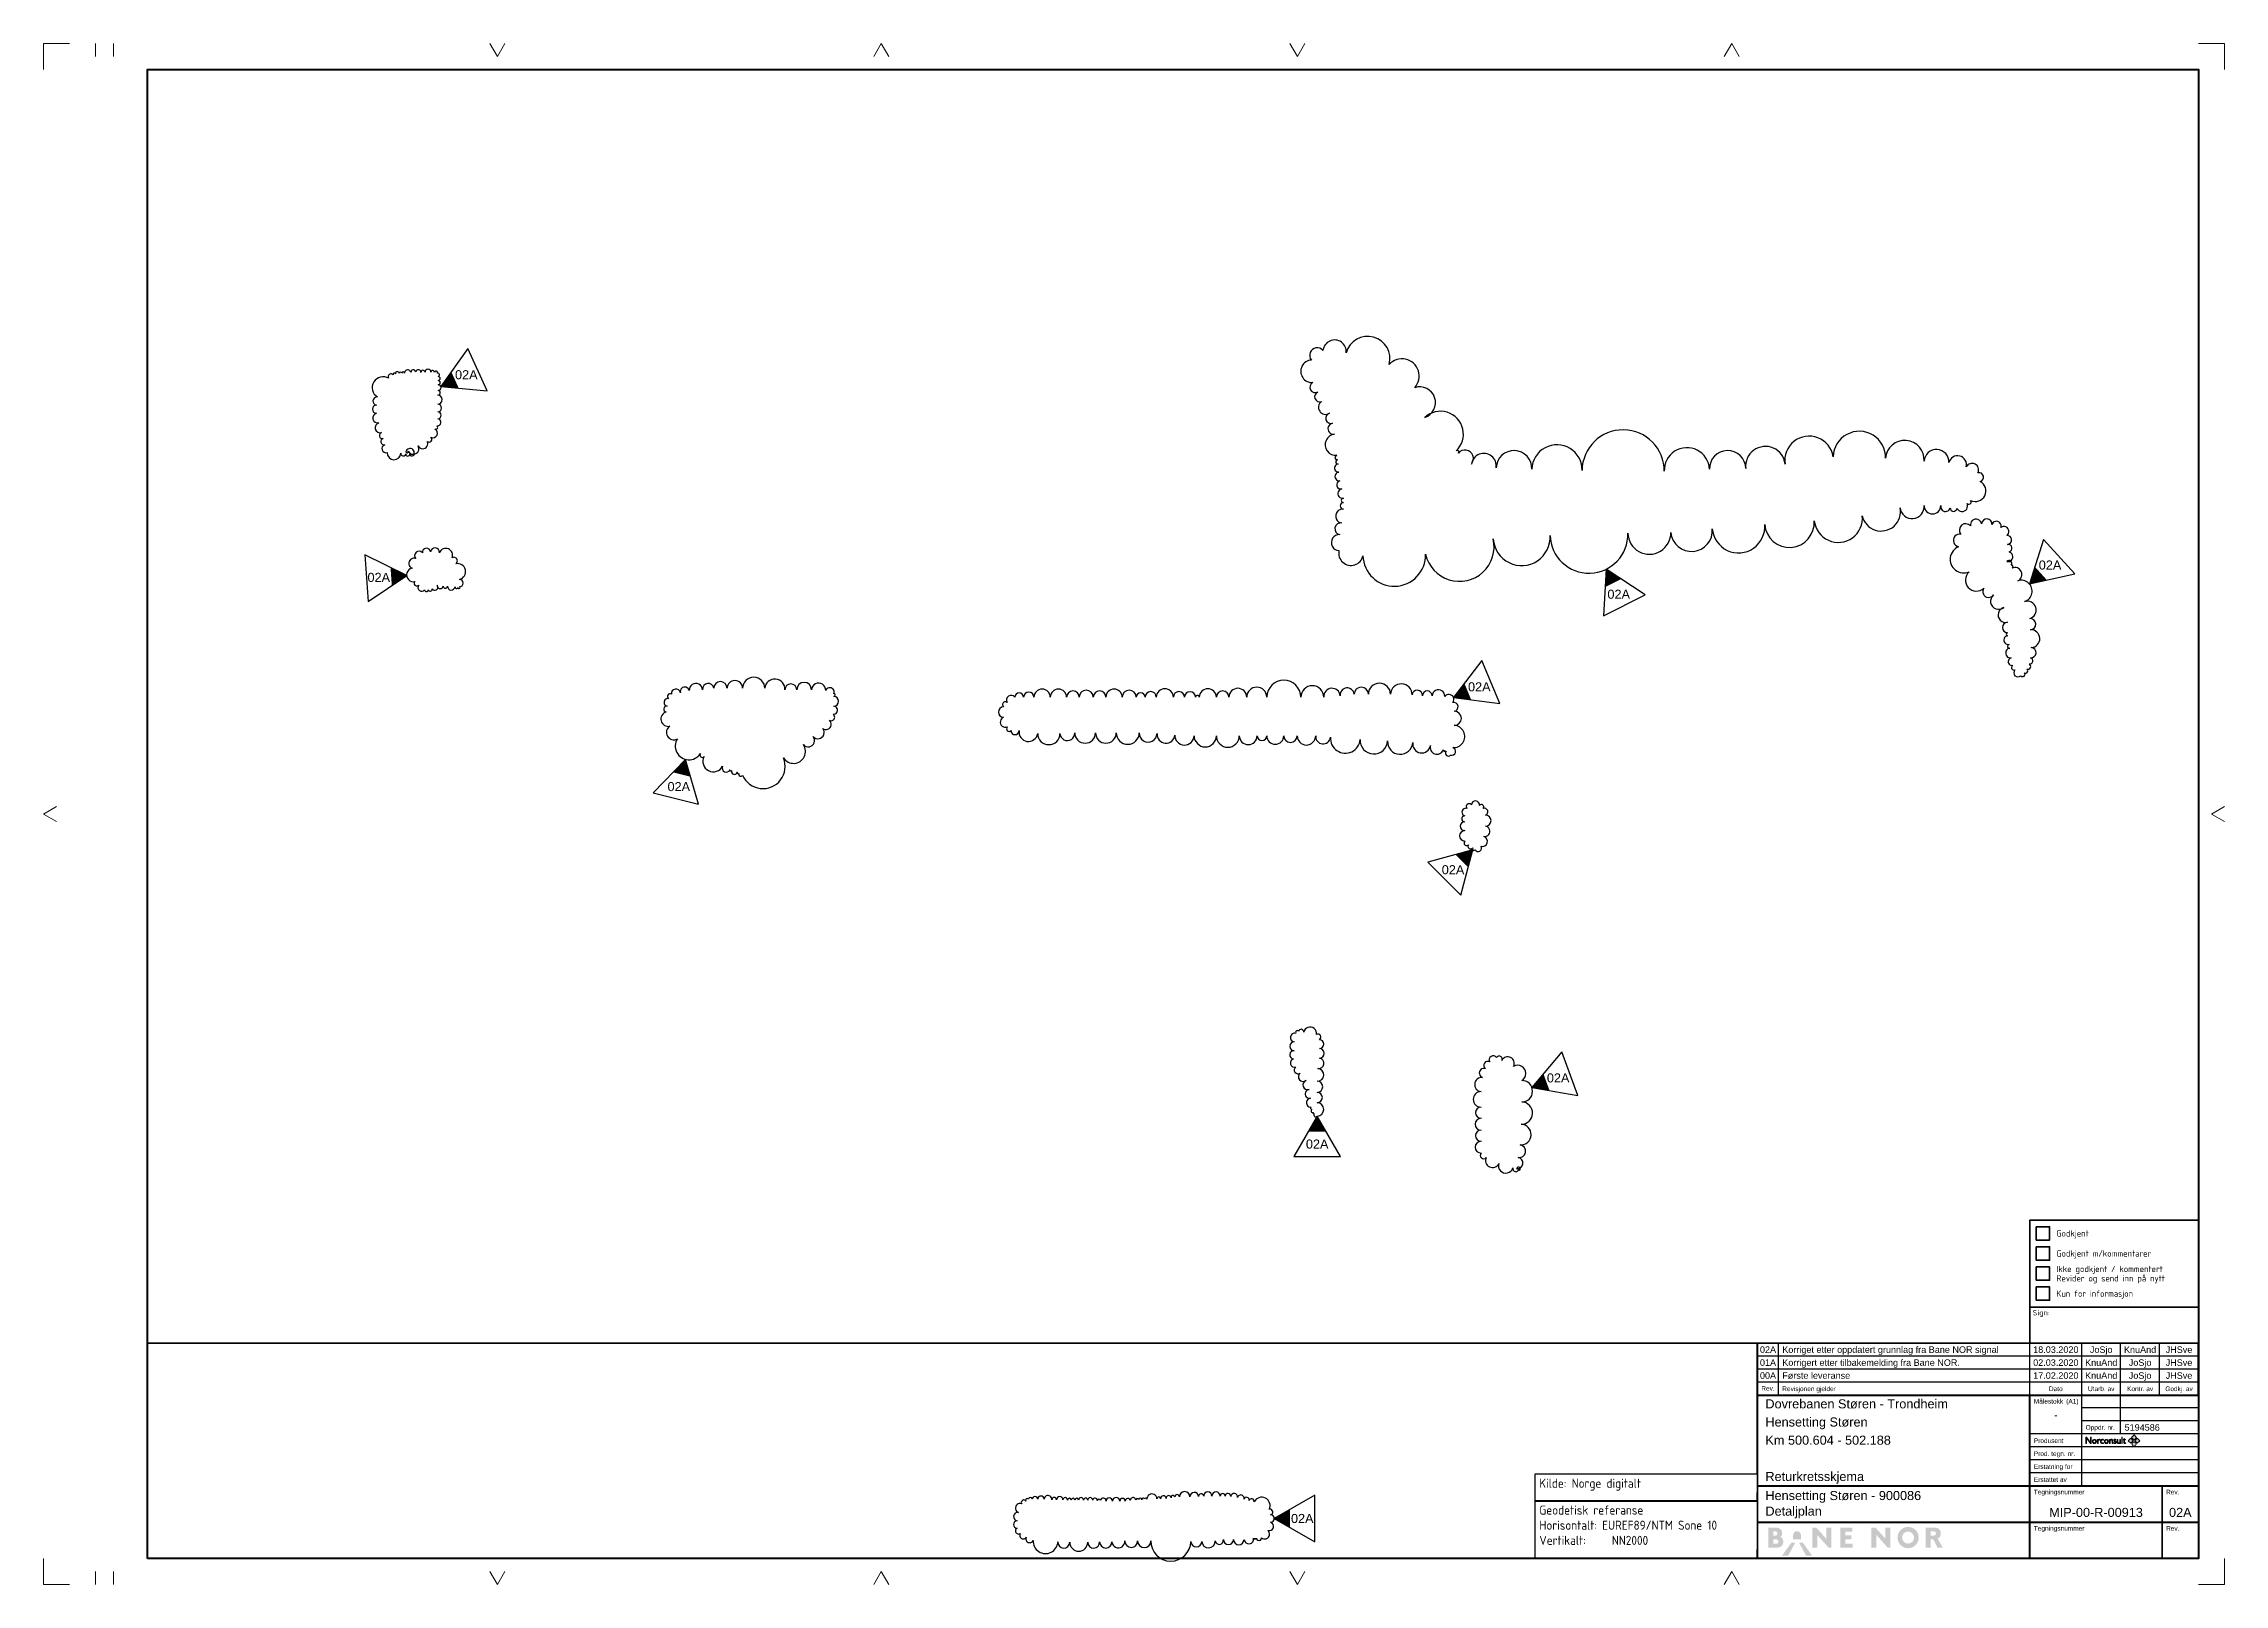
# Paper-space layout 'Layout1 (2)' of a CAD drawing. Header units: metres, sheet in millimetres. Extents: x 0 to 841, y 0 to 594.
import ezdxf
from ezdxf.enums import TextEntityAlignment as Align

# ---------------------------------------------------------------- set-up
doc = ezdxf.new("R2010")
doc.units = ezdxf.units.M
doc.set_wipeout_variables(frame=1)
doc.layers.get('0').update_dxf_attribs({"color": 211})
for name, color, linetype in [('8180', 7, 'Continuous'), ('8180-L_BaneNOR1', 7, 'Continuous'), ('8181', 7, 'Continuous'), ('kartreferanse_utm32_nn54', 7, 'Continuous'), ('NO_Ramme', 6, 'Continuous')]:
    doc.layers.add(name, color=color, linetype=linetype)
for name, color, linetype, lineweight in [('8180-1', 7, 'Continuous', 18), ('8180-2', 7, 'Continuous', 70), ('8180-3', 7, 'Continuous', 25), ('8180-L', 7, 'Continuous', 18), ('8180-L_NO1', 7, 'Continuous', 18), ('8181-018', 7, 'Continuous', 18), ('8181-025', 7, 'Continuous', 25), ('8181-035', 7, 'Continuous', 35), ('8181-050', 7, 'Continuous', 50), ('8183', 7, 'Continuous', 35), ('8183-018', 7, 'Continuous', 18), ('8183-025', 7, 'Continuous', 25), ('8183-050', 7, 'Continuous', 50), ('880', 7, 'Continuous', 25), ('880--T', 2, 'Continuous', 25), ('JBT_LAY_GODKJENNINGSRUBRIKK', 7, 'Continuous', 35)]:
    doc.layers.add(name, color=color, linetype=linetype, lineweight=lineweight)
doc.layers.add('NO_P-MV', color=6, linetype='Continuous', plot=False)
doc.styles.add('ARIAL', font='iso.shx')
doc.styles.add('ISOCP2', font='isocp2.shx')
doc.styles.add('NO_Normal', font='arial.ttf')

# ---------------------------------------------------------------- blocks, each defined once
blk = doc.blocks.new('Sheet A1 (841x594)')
at = {"layer": '8180-1'}
for p, q in [((20, 589), (20, 594)), ((27, 589), (27, 594)), ((20, 0), (20, 5)), ((27, 0), (27, 5))]:
    blk.add_line(p, q, dxfattribs=at)
at = {"layer": '8180-1', "flags": 128}
for points in [[(0, 584), (0, 594), (10, 594)], [(172.11, 594), (175, 589), (177.89, 594)], [(320.11, 589), (323, 594), (325.89, 589)], [(480.61, 594), (483.5, 589), (486.39, 594)], [(648.11, 589), (651, 594), (653.89, 589)], [(841, 584), (841, 594), (831, 594)], [(5, 294.11), (0, 297), (5, 299.89)], [(841, 294.11), (836, 297), (841, 299.89)], [(0, 10), (0, 0), (10, 0)], [(841, 10), (841, 0), (831, 0)], [(172.11, 5), (175, 0), (177.89, 5)], [(320.11, 0), (323, 5), (325.89, 0)], [(480.61, 5), (483.5, 0), (486.39, 5)], [(648.11, 0), (651, 5), (653.89, 0)]]:
    blk.add_lwpolyline(points, dxfattribs=at)
at = {"layer": '8180-2', "flags": 128}
blk.add_lwpolyline([(40, 10), (40, 584), (831, 584), (831, 10)], close=True, dxfattribs=at)
at = {"layer": '8180-3', "lineweight": 30, "flags": 63}
blk.add_attdef('PLOTINFO', text='', height=2.5, rotation=90, dxfattribs=at).set_placement((38.5, 10), align=Align.BOTTOM_LEFT)
blk = doc.blocks.new('Godkjenningsrubrikk')
at = {"layer": 'JBT_LAY_GODKJENNINGSRUBRIKK'}
blk.add_line((0, 13.5), (-63, 13.5), dxfattribs=at)
for points in [[(0, 0), (-63, 0), (-63, 46), (0, 46)], [(-60.63, 43.5), (-55.63, 43.5), (-55.63, 38.5), (-60.63, 38.5)], [(-60.63, 36), (-55.63, 36), (-55.63, 31), (-60.63, 31)], [(-60.63, 28.5), (-55.63, 28.5), (-55.63, 23.5), (-60.63, 23.5)], [(-60.63, 21), (-55.63, 21), (-55.63, 16), (-60.63, 16)]]:
    blk.add_lwpolyline(points, close=True, dxfattribs=at)
at = {"layer": 'JBT_LAY_GODKJENNINGSRUBRIKK', "style": 'ARIAL'}
for s, height, p in [('Godkjent', 2.35, (-53.12, 41)), ('Godkjent m/kommentarer', 2.35, (-53.12, 33.5)), ('Ikke godkjent / kommentert', 2.35, (-53.12, 27.72)), ('Revider og send inn på nytt', 2.35, (-53.12, 24.22)), ('Kun for informasjon', 2.34, (-53.12, 18.5)), ('Sign:', 2, (-61.99, 11.37))]:
    blk.add_text(s, height=height, dxfattribs=at).set_placement(p, align=Align.MIDDLE_LEFT)
blk = doc.blocks.new('Norconsult_Logo')
at = {"layer": '8180-L_NO1'}
h = blk.add_hatch(color=0, dxfattribs=at)
edge = h.paths.add_edge_path()
edge.add_arc((56.3, -4.4), 2.33, 0, 360)
edge = h.paths.add_edge_path()
edge.add_line((45, 2), (45, 1.1))
edge.add_line((45, 1.1), (46.4, 1.1))
edge.add_line((46.4, 1.1), (46.4, 0.4))
edge.add_line((46.4, 0.4), (45, 0.4))
edge.add_line((45, 0.4), (45, -2.1))
edge.add_arc((46.7, -2.1), 1.68, 180, 197.1319)
edge.add_arc((45.7, -2.4), 0.632, 197.1319, 235.8507)
edge.add_arc((45.7, -2.4), 0.688, 235.8507, 271.9224)
edge.add_arc((45.6, -0.6), 2.43, 271.9224, 282.127)
edge.add_arc((45.8, -1.3), 1.77, 282.127, 300.8315)
edge.add_line((46.7, -2.8), (46.7, -3.5))
edge.add_line((46.7, -3.5), (46.5, -3.5))
edge.add_arc((45.5, -1.4), 2.33, 280.7893, 295.7449, ccw=False)
edge.add_arc((45.7, -2.1), 1.7, 255.2706, 280.7893, ccw=False)
edge.add_arc((45.6, -2.5), 1.3, 226.4333, 255.2706, ccw=False)
edge.add_arc((45.4, -2.6), 1.11, 190.4307, 226.4333, ccw=False)
edge.add_arc((48.1, -2.1), 3.86, 177.1126, 190.4307, ccw=False)
edge.add_line((44.3, -1.9), (44.3, 0.4))
edge.add_line((44.3, 0.4), (43.6, 0.4))
edge.add_line((43.6, 0.4), (45, 2))
h.paths.add_polyline_path([(41.9, -3.7), (42.6, -3.7), (42.6, 3.7), (41.9, 3.7)])
edge = h.paths.add_edge_path()
edge.add_line((36.7, 1.1), (36.7, -1.6))
edge.add_arc((42.5, -1.6), 5.77, 180, 189.6956)
edge.add_arc((38.1, -2.4), 1.31, 189.6956, 222.2987)
edge.add_arc((38.5, -2.1), 1.82, 222.2987, 235.3294)
edge.add_arc((38.1, -2.5), 1.24, 235.3294, 271.6808)
edge.add_arc((38.1, -2.1), 1.69, 271.6808, 295.0471)
edge.add_arc((38.1, -2.1), 1.69, 295.0471, 335.5791)
edge.add_line((39.7, -2.8), (39.7, -3.7))
edge.add_line((39.7, -3.7), (40.4, -3.7))
edge.add_line((40.4, -3.7), (40.4, 1.1))
edge.add_line((40.4, 1.1), (39.7, 1.1))
edge.add_line((39.7, 1.1), (39.7, -2.4))
edge.add_arc((38.6, -1.9), 1.11, 302.8849, 336.5661, ccw=False)
edge.add_arc((38.2, -1.3), 1.86, 277.4509, 302.8849, ccw=False)
edge.add_arc((38.4, -2.3), 0.852, 201.4472, 277.4509, ccw=False)
edge.add_arc((39.2, -2), 1.8, 187.4093, 201.4472, ccw=False)
edge.add_arc((41.7, -1.6), 4.3, 180, 187.4093, ccw=False)
edge.add_line((37.4, -1.6), (37.4, 1.1))
edge.add_line((37.4, 1.1), (36.7, 1.1))
edge = h.paths.add_edge_path()
edge.add_line((32.5, -2.6), (32.5, -3.4))
edge.add_line((32.5, -3.4), (32.9, -3.5))
edge.add_arc((33.8, -1.7), 2.08, 244.4313, 262.1702)
edge.add_arc((33.9, -0.9), 2.9, 262.1702, 278.6111)
edge.add_arc((34.2, -2.4), 1.3, 278.6111, 312.4223)
edge.add_arc((34.2, -2.4), 1.3, 312.4223, 340.5631)
edge.add_arc((34.3, -2.5), 1.16, 340.5631, 373.0773)
edge.add_arc((34.1, -2.5), 1.4, 13.0773, 42.6716)
edge.add_arc((32.7, -3.8), 3.25, 42.6716, 59.6559)
edge.add_arc((38.2, 5.6), 7.66, 231.8767, 239.6559, ccw=False)
edge.add_arc((33.8, 0), 0.478, 175.4176, 231.8767, ccw=False)
edge.add_arc((33.9, 0), 0.558, 126.4732, 175.4176, ccw=False)
edge.add_arc((34, -0.2), 0.726, 75.6584, 126.4732, ccw=False)
edge.add_arc((33.1, -3.6), 4.27, 59.8873, 75.6584, ccw=False)
edge.add_line((35.2, 0.1), (35.2, 0.8))
edge.add_line((35.2, 0.8), (35.1, 0.9))
edge.add_arc((33.9, -1.3), 2.48, 61.4769, 80.6668)
edge.add_arc((33.9, -1.1), 2.33, 80.6668, 97.7889)
edge.add_arc((33.8, -0.1), 1.3, 97.7889, 131.3956)
edge.add_arc((33.7, 0), 1.13, 131.3956, 180.4577)
edge.add_arc((33.8, 0), 1.27, 180.4577, 217.0689)
edge.add_arc((34.3, 0.3), 1.83, 217.0689, 230.8851)
edge.add_arc((37.2, 3.9), 6.39, 230.8851, 239.8364)
edge.add_arc((31.9, -5.2), 4.15, 54.9252, 59.8364, ccw=False)
edge.add_arc((32.1, -4.8), 3.66, 49.1078, 54.9252, ccw=False)
edge.add_arc((34.2, -2.4), 0.492, -9.4883, 49.1078, ccw=False)
edge.add_arc((34, -2.4), 0.697, 309.8652, 350.5117, ccw=False)
edge.add_arc((34, -2.3), 0.765, 264.5319, 309.8652, ccw=False)
edge.add_arc((34.1, -0.5), 2.63, 232.2278, 264.5319, ccw=False)
edge = h.paths.add_edge_path()
edge.add_line((31.3, -3.7), (31.3, -0.9))
edge.add_arc((25.5, -0.9), 5.77, 360, 369.6956)
edge.add_arc((29.9, -0.2), 1.31, 9.6956, 42.2987)
edge.add_arc((29.5, -0.5), 1.82, 42.2987, 55.3294)
edge.add_arc((29.9, 0), 1.24, 55.3294, 91.6808)
edge.add_arc((29.9, -0.5), 1.69, 91.6808, 115.0471)
edge.add_arc((29.9, -0.5), 1.69, 115.0471, 155.5791)
edge.add_line((28.3, 0.2), (28.3, 1.1))
edge.add_line((28.3, 1.1), (27.6, 1.1))
edge.add_line((27.6, 1.1), (27.6, -3.7))
edge.add_line((27.6, -3.7), (28.3, -3.7))
edge.add_line((28.3, -3.7), (28.3, -0.2))
edge.add_arc((29.4, -0.6), 1.11, 122.8849, 156.5661, ccw=False)
edge.add_arc((29.8, -1.3), 1.86, 97.4509, 122.8849, ccw=False)
edge.add_arc((29.6, -0.3), 0.852, 21.4472, 97.4509, ccw=False)
edge.add_arc((28.8, -0.6), 1.8, 7.4093, 21.4472, ccw=False)
edge.add_arc((26.3, -0.9), 4.3, 0, 7.4093, ccw=False)
edge.add_line((30.6, -0.9), (30.6, -3.7))
edge.add_line((30.6, -3.7), (31.3, -3.7))
edge = h.paths.add_edge_path(flags=16)
edge.add_spline(control_points=[(24.1, -3.1), (24.2, -3.1), (24.4, -3), (24.9, -2.8), (25.2, -2.6), (25.5, -2.1), (25.7, -1.8), (25.7, -1.1), (25.6, -0.8), (25.3, -0.2), (25.1, 0.1), (24.5, 0.4), (24.2, 0.4), (23.6, 0.4), (23.2, 0.2), (22.8, -0.2), (22.6, -0.5), (22.4, -1.1), (22.4, -1.5), (22.6, -2.1), (22.7, -2.4), (23.2, -2.8), (23.5, -3), (23.9, -3), (24, -3.1), (24.1, -3.1)], knot_values=[0, 0, 0, 0, 0.343776, 0.343776, 0.92337, 0.92337, 1.502964, 1.502964, 2.082558, 2.082558, 2.662152, 2.662152, 3.241746, 3.241746, 3.82134, 3.82134, 4.400934, 4.400934, 4.980528, 4.980528, 5.560122, 5.560122, 6.139716, 6.139716, 6.283185, 6.283185, 6.283185, 6.283185], degree=3, periodic=0)
edge = h.paths.add_edge_path()
edge.add_spline(control_points=[(24.1, -3.7), (24.3, -3.7), (24.6, -3.7), (25.2, -3.5), (25.6, -3.2), (26.1, -2.6), (26.3, -2.2), (26.4, -1.3), (26.4, -0.9), (26.1, -0.1), (25.9, 0.3), (25.2, 0.8), (24.8, 1), (24, 1.1), (23.6, 1.1), (22.8, 0.8), (22.5, 0.5), (21.9, -0.1), (21.8, -0.5), (21.6, -1.4), (21.7, -1.8), (22, -2.6), (22.3, -3), (22.9, -3.5), (23.3, -3.7), (23.9, -3.7), (24, -3.7), (24.1, -3.7)], knot_values=[0, 0, 0, 0, 0.316419, 0.316419, 0.847007, 0.847007, 1.377595, 1.377595, 1.908183, 1.908183, 2.438771, 2.438771, 2.969359, 2.969359, 3.499947, 3.499947, 4.030535, 4.030535, 4.561123, 4.561123, 5.091711, 5.091711, 5.622299, 5.622299, 6.152887, 6.152887, 6.283185, 6.283185, 6.283185, 6.283185], degree=3, periodic=0)
edge = h.paths.add_edge_path()
edge.add_line((20.6, 0.9), (20.4, 1))
edge.add_arc((19.4, -1.1), 2.28, 66.069, 95.5828)
edge.add_arc((19.4, -1), 2.24, 95.5828, 136.3217)
edge.add_arc((19.2, -0.8), 1.9, 136.3217, 167.582)
edge.add_arc((22, -1.4), 4.76, 167.582, 181.8617)
edge.add_arc((19.7, -1.5), 2.43, 181.8617, 212.0569)
edge.add_arc((19.3, -1.7), 2.04, 212.0569, 250.8691)
edge.add_arc((19.5, -1.2), 2.52, 250.8691, 281.3409)
edge.add_arc((18.8, 2), 5.83, 281.3409, 289.1)
edge.add_line((20.7, -3.5), (20.7, -2.8))
edge.add_line((20.7, -2.8), (20.4, -2.9))
edge.add_arc((19.7, -1), 2.01, 268.5972, 292.8806, ccw=False)
edge.add_arc((19.7, -0.9), 2.12, 244.2182, 268.5972, ccw=False)
edge.add_arc((19.3, -1.7), 1.25, 203.6051, 244.2182, ccw=False)
edge.add_arc((20.4, -1.2), 2.44, 181.3452, 203.6051, ccw=False)
edge.add_arc((20, -1.2), 2.03, 155.7789, 181.3452, ccw=False)
edge.add_arc((19.6, -1.1), 1.58, 127.2362, 155.7789, ccw=False)
edge.add_arc((19.4, -0.9), 1.33, 88.0054, 127.2362, ccw=False)
edge.add_arc((19.4, -1.7), 2.14, 62.596, 88.0054, ccw=False)
edge.add_arc((18.4, -3.5), 4.17, 58.3, 62.596, ccw=False)
edge.add_line((20.6, 0.1), (20.6, 0.9))
edge = h.paths.add_edge_path()
edge.add_line((13.7, -3.7), (13.7, 1.1))
edge.add_line((13.7, 1.1), (14.4, 1.1))
edge.add_line((14.4, 1.1), (14.4, -0.3))
edge.add_line((14.4, -0.3), (14.9, 0.6))
edge.add_arc((16.2, -0.3), 1.56, 116.3056, 147.4772, ccw=False)
edge.add_arc((15.9, 0.5), 0.716, 75.6125, 116.3056, ccw=False)
edge.add_arc((15.6, -0.4), 1.64, 43.7093, 75.6125, ccw=False)
edge.add_line((16.8, 0.7), (16.4, 0))
edge.add_line((16.4, 0), (16.2, 0.2))
edge.add_arc((14.9, -1.5), 2.14, 51.2784, 59.586)
edge.add_arc((15.6, -0.3), 0.775, 59.586, 114.596)
edge.add_arc((15.9, -1), 1.49, 114.596, 180)
edge.add_line((14.4, -1), (14.4, -3.7))
edge.add_line((14.4, -3.7), (13.7, -3.7))
edge = h.paths.add_edge_path(flags=16)
edge.add_spline(control_points=[(10, -3.1), (10.2, -3.1), (10.4, -3), (10.9, -2.8), (11.2, -2.6), (11.5, -2.1), (11.7, -1.8), (11.7, -1.1), (11.6, -0.8), (11.3, -0.2), (11.1, 0.1), (10.5, 0.4), (10.2, 0.4), (9.5, 0.4), (9.2, 0.2), (8.8, -0.2), (8.6, -0.5), (8.4, -1.1), (8.4, -1.5), (8.5, -2.1), (8.7, -2.4), (9.2, -2.8), (9.5, -3), (9.9, -3), (10, -3.1), (10, -3.1)], knot_values=[0, 0, 0, 0, 0.343776, 0.343776, 0.92337, 0.92337, 1.502964, 1.502964, 2.082558, 2.082558, 2.662152, 2.662152, 3.241746, 3.241746, 3.82134, 3.82134, 4.400934, 4.400934, 4.980528, 4.980528, 5.560122, 5.560122, 6.139716, 6.139716, 6.283185, 6.283185, 6.283185, 6.283185], degree=3, periodic=0)
edge = h.paths.add_edge_path()
edge.add_spline(control_points=[(10.1, -3.7), (10.3, -3.7), (10.6, -3.7), (11.2, -3.5), (11.5, -3.2), (12.1, -2.6), (12.3, -2.2), (12.4, -1.3), (12.4, -0.9), (12.1, -0.1), (11.9, 0.3), (11.2, 0.8), (10.8, 1), (10, 1.1), (9.6, 1.1), (8.8, 0.8), (8.4, 0.5), (7.9, -0.1), (7.8, -0.5), (7.6, -1.4), (7.7, -1.8), (8, -2.6), (8.3, -3), (8.9, -3.5), (9.3, -3.7), (9.8, -3.7), (10, -3.7), (10.1, -3.7)], knot_values=[0, 0, 0, 0, 0.316419, 0.316419, 0.847007, 0.847007, 1.377595, 1.377595, 1.908183, 1.908183, 2.438771, 2.438771, 2.969359, 2.969359, 3.499947, 3.499947, 4.030535, 4.030535, 4.561123, 4.561123, 5.091711, 5.091711, 5.622299, 5.622299, 6.152887, 6.152887, 6.283185, 6.283185, 6.283185, 6.283185], degree=3, periodic=0)
h.paths.add_polyline_path([(0, -3.7), (0, 3.7), (0.7, 3.7), (5.5, -2.4), (5.5, 3.7), (6.3, 3.7), (6.3, -3.7), (5.6, -3.7), (0.7, 2.3), (0.7, -3.7)])
h.paths.add_polyline_path([(60.1, 2.4), (57.1, -0.6), (60.1, -3.5), (63.1, -0.6)])
h.paths.add_polyline_path([(56.3, 6.2), (53.3, 3.3), (56.3, 0.3), (59.3, 3.3)])
h.paths.add_polyline_path([(49.5, -0.6), (52.5, -3.5), (55.5, -0.6), (52.5, 2.4)])
at = {"layer": '8180-L_NO1', "color": 0}
for points in [[(0, -3.7), (0, 3.7), (0.7, 3.7), (5.5, -2.4), (5.5, 3.7), (6.3, 3.7), (6.3, -3.7), (5.6, -3.7), (0.7, 2.3), (0.7, -3.7)], [(41.9, -3.7), (42.6, -3.7), (42.6, 3.7), (41.9, 3.7)], [(49.5, -0.6), (52.5, -3.5), (55.5, -0.6), (52.5, 2.4)], [(56.3, 6.2), (53.3, 3.3), (56.3, 0.3), (59.3, 3.3)], [(60.1, 2.4), (57.1, -0.6), (60.1, -3.5), (63.1, -0.6)]]:
    blk.add_lwpolyline(points, close=True, dxfattribs=at)
for points in [[(13.7, -3.7), (13.7, 1.1), (14.4, 1.1), (14.4, -0.3), (14.9, 0.6, -0.136856), (15.5, 1.1, -0.179447), (16, 1.2, -0.14011), (16.8, 0.7), (16.4, 0), (16.2, 0.2, 0.036265), (16, 0.4, 0.244745), (15.3, 0.4, 0.293387), (14.4, -1), (14.4, -3.7)], [(20.6, 0.9), (20.4, 1, 0.129495), (19.2, 1.2, 0.179653), (17.8, 0.5, 0.137251), (17.3, -0.4, 0.062387), (17.2, -1.6, 0.132519), (17.6, -2.8, 0.170988), (18.7, -3.6, 0.133748), (20, -3.7, 0.033868), (20.7, -3.5), (20.7, -2.8), (20.4, -2.9, -0.106355), (19.6, -3, -0.106777), (18.7, -2.8, -0.179087), (18.1, -2.2, -0.097434), (17.9, -1.3, -0.112019), (18.1, -0.4, -0.125189), (18.6, 0.2, -0.172868), (19.5, 0.5, -0.111326), (20.4, 0.2, -0.018747), (20.6, 0.1)], [(31.3, -3.7), (31.3, -0.9, 0.04233), (31.2, 0, 0.143225), (30.9, 0.7, 0.056919), (30.6, 1, 0.159956), (29.8, 1.2, 0.10231), (29.2, 1, 0.178721), (28.3, 0.2), (28.3, 1.1), (27.6, 1.1), (27.6, -3.7), (28.3, -3.7), (28.3, -0.2, -0.148029), (28.8, 0.3, -0.111435), (29.5, 0.6, -0.344345), (30.4, 0, -0.061329), (30.5, -0.4, -0.03234), (30.6, -0.9), (30.6, -3.7)], [(32.5, -2.6), (32.5, -3.4), (32.9, -3.5, 0.077556), (33.5, -3.7, 0.07186), (34.4, -3.7, 0.148609), (35.1, -3.4, 0.123408), (35.4, -2.9, 0.14283), (35.4, -2.2, 0.129852), (35.1, -1.6, 0.074244), (34.4, -1, -0.033956), (33.5, -0.4, -0.251457), (33.3, 0, -0.216867), (33.5, 0.4, -0.225428), (34.1, 0.5, -0.068923), (35.2, 0.1), (35.2, 0.8), (35.1, 0.9, 0.083928), (34.3, 1.2, 0.074849), (33.6, 1.2, 0.147697), (32.9, 0.9, 0.217405), (32.6, 0, 0.161119), (32.8, -0.8, 0.060358), (33.1, -1.1, 0.039077), (33.9, -1.6, -0.021432), (34.2, -1.8, -0.025388), (34.5, -2.1, -0.261394), (34.7, -2.5, -0.179237), (34.5, -2.9, -0.200425), (33.9, -3.1, -0.141894)], [(36.7, 1.1), (36.7, -1.6, 0.04233), (36.8, -2.6, 0.143225), (37.1, -3.3, 0.056919), (37.4, -3.6, 0.159956), (38.2, -3.8, 0.10231), (38.8, -3.6, 0.178721), (39.7, -2.8), (39.7, -3.7), (40.4, -3.7), (40.4, 1.1), (39.7, 1.1), (39.7, -2.4, -0.148029), (39.2, -2.9, -0.111435), (38.5, -3.1, -0.344345), (37.6, -2.6, -0.061329), (37.5, -2.2, -0.03234), (37.4, -1.6), (37.4, 1.1)], [(45, 2), (45, 1.1), (46.4, 1.1), (46.4, 0.4), (45, 0.4), (45, -2.1, 0.074891), (45.1, -2.6, 0.170569), (45.3, -3, 0.158705), (45.7, -3.1, 0.044555), (46.1, -3, 0.081795), (46.7, -2.8), (46.7, -3.5), (46.5, -3.5, -0.065349), (46, -3.7, -0.111809), (45.2, -3.7, -0.126495), (44.7, -3.4, -0.158396), (44.3, -2.8, -0.058177), (44.3, -1.9), (44.3, 0.4), (43.6, 0.4)]]:
    blk.add_lwpolyline(points, format="xyb", close=True, dxfattribs=at)
blk.add_circle((56.3, -4.4), 2.33, dxfattribs=at)
for points, knots in [([(10.1, -3.7), (10.3, -3.7), (10.6, -3.7), (11.2, -3.5), (11.5, -3.2), (12.1, -2.6), (12.3, -2.2), (12.4, -1.3), (12.4, -0.9), (12.1, -0.1), (11.9, 0.3), (11.2, 0.8), (10.8, 1), (10, 1.1), (9.6, 1.1), (8.8, 0.8), (8.4, 0.5), (7.9, -0.1), (7.8, -0.5), (7.6, -1.4), (7.7, -1.8), (8, -2.6), (8.3, -3), (8.9, -3.5), (9.3, -3.7), (9.8, -3.7), (10, -3.7), (10.1, -3.7)], [0, 0, 0, 0, 0.316419, 0.316419, 0.847007, 0.847007, 1.377595, 1.377595, 1.908183, 1.908183, 2.438771, 2.438771, 2.969359, 2.969359, 3.499947, 3.499947, 4.030535, 4.030535, 4.561123, 4.561123, 5.091711, 5.091711, 5.622299, 5.622299, 6.152887, 6.152887, 6.283185, 6.283185, 6.283185, 6.283185]), ([(10, -3.1), (10.2, -3.1), (10.4, -3), (10.9, -2.8), (11.2, -2.6), (11.5, -2.1), (11.7, -1.8), (11.7, -1.1), (11.6, -0.8), (11.3, -0.2), (11.1, 0.1), (10.5, 0.4), (10.2, 0.4), (9.5, 0.4), (9.2, 0.2), (8.8, -0.2), (8.6, -0.5), (8.4, -1.1), (8.4, -1.5), (8.5, -2.1), (8.7, -2.4), (9.2, -2.8), (9.5, -3), (9.9, -3), (10, -3.1), (10, -3.1)], [0, 0, 0, 0, 0.343776, 0.343776, 0.92337, 0.92337, 1.502964, 1.502964, 2.082558, 2.082558, 2.662152, 2.662152, 3.241746, 3.241746, 3.82134, 3.82134, 4.400934, 4.400934, 4.980528, 4.980528, 5.560122, 5.560122, 6.139716, 6.139716, 6.283185, 6.283185, 6.283185, 6.283185]), ([(24.1, -3.7), (24.3, -3.7), (24.6, -3.7), (25.2, -3.5), (25.6, -3.2), (26.1, -2.6), (26.3, -2.2), (26.4, -1.3), (26.4, -0.9), (26.1, -0.1), (25.9, 0.3), (25.2, 0.8), (24.8, 1), (24, 1.1), (23.6, 1.1), (22.8, 0.8), (22.5, 0.5), (21.9, -0.1), (21.8, -0.5), (21.6, -1.4), (21.7, -1.8), (22, -2.6), (22.3, -3), (22.9, -3.5), (23.3, -3.7), (23.9, -3.7), (24, -3.7), (24.1, -3.7)], [0, 0, 0, 0, 0.316419, 0.316419, 0.847007, 0.847007, 1.377595, 1.377595, 1.908183, 1.908183, 2.438771, 2.438771, 2.969359, 2.969359, 3.499947, 3.499947, 4.030535, 4.030535, 4.561123, 4.561123, 5.091711, 5.091711, 5.622299, 5.622299, 6.152887, 6.152887, 6.283185, 6.283185, 6.283185, 6.283185]), ([(24.1, -3.1), (24.2, -3.1), (24.4, -3), (24.9, -2.8), (25.2, -2.6), (25.5, -2.1), (25.7, -1.8), (25.7, -1.1), (25.6, -0.8), (25.3, -0.2), (25.1, 0.1), (24.5, 0.4), (24.2, 0.4), (23.6, 0.4), (23.2, 0.2), (22.8, -0.2), (22.6, -0.5), (22.4, -1.1), (22.4, -1.5), (22.6, -2.1), (22.7, -2.4), (23.2, -2.8), (23.5, -3), (23.9, -3), (24, -3.1), (24.1, -3.1)], [0, 0, 0, 0, 0.343776, 0.343776, 0.92337, 0.92337, 1.502964, 1.502964, 2.082558, 2.082558, 2.662152, 2.662152, 3.241746, 3.241746, 3.82134, 3.82134, 4.400934, 4.400934, 4.980528, 4.980528, 5.560122, 5.560122, 6.139716, 6.139716, 6.283185, 6.283185, 6.283185, 6.283185])]:
    blk.add_open_spline(points, degree=3, knots=knots, dxfattribs=at)
blk = doc.blocks.new('BaneNOR')
at = {"layer": '8180-L_BaneNOR1'}
h = blk.add_hatch(color=256, dxfattribs=at)
h.dxf.hatch_style = 1
h.paths.add_polyline_path([(17.2, 2.5), (15.3, 2.5), (18.8, -4), (21.8, -4)])
h.paths.add_polyline_path([(11.5, 2.5), (6.8, -4), (9.9, -4), (13.4, 2.5)])
edge = h.paths.add_edge_path()
edge.add_spline(control_points=[(12.3, 4.2), (12.3, 4.2), (12.3, 6.1), (12.3, 6.1), (12.3, 7.3), (13.2, 8.2), (14.3, 8.2), (14.3, 8.2), (14.3, 8.2), (14.3, 8.2), (15.4, 8.2), (16.3, 7.3), (16.3, 6.1), (16.3, 6.1), (16.3, 4.2), (16.3, 4.2), (16.3, 4.2), (12.3, 4.2), (12.3, 4.2)], knot_values=[0, 0, 0, 0, 1, 1, 1, 2, 2, 2, 3, 3, 3, 4, 4, 4, 5, 5, 5, 6, 6, 6, 6], degree=3, periodic=0)
edge = h.paths.add_edge_path(flags=16)
edge.add_spline(control_points=[(69.7, 2), (68, 2), (66.7, 3.4), (66.7, 5), (66.7, 6.7), (68, 8), (69.7, 8), (71.3, 8), (72.7, 6.7), (72.7, 5), (72.7, 3.4), (71.3, 2), (69.7, 2)], knot_values=[0, 0, 0, 0, 1, 1, 1, 2, 2, 2, 3, 3, 3, 4, 4, 4, 4], degree=3, periodic=0)
edge = h.paths.add_edge_path()
edge.add_spline(control_points=[(69.7, 10.3), (66.8, 10.3), (64.4, 8), (64.4, 5), (64.4, 2.1), (66.8, -0.3), (69.7, -0.3), (72.6, -0.3), (75, 2.1), (75, 5), (75, 8), (72.6, 10.3), (69.7, 10.3)], knot_values=[0, 0, 0, 0, 1, 1, 1, 2, 2, 2, 3, 3, 3, 4, 4, 4, 4], degree=3, periodic=0)
h.paths.add_polyline_path([(35.9, 0), (35.9, 10), (41.9, 10), (41.9, 8), (38.4, 8), (38.4, 6.2), (41.3, 6.2), (41.3, 4.2), (38.4, 4.2), (38.4, 2), (42, 2), (42, 0)])
edge = h.paths.add_edge_path(flags=16)
edge.add_spline(control_points=[(5, 3), (5, 2.4), (4.5, 1.9), (3.9, 1.9), (3.9, 1.9), (2.4, 1.9), (2.4, 1.9), (2.4, 1.9), (2.4, 4.1), (2.4, 4.1), (2.4, 4.1), (3.9, 4.1), (3.9, 4.1), (4.5, 4.1), (5, 3.6), (5, 3), (5, 3), (5, 3), (5, 3)], knot_values=[0, 0, 0, 0, 1, 1, 1, 2, 2, 2, 3, 3, 3, 4, 4, 4, 5, 5, 5, 6, 6, 6, 6], degree=3, periodic=0)
edge = h.paths.add_edge_path(flags=16)
edge.add_spline(control_points=[(2.4, 8.1), (2.4, 8.1), (3.5, 8.1), (3.5, 8.1), (4.1, 8.1), (4.5, 7.7), (4.5, 7.1), (4.5, 7.1), (4.5, 7.1), (4.5, 7.1), (4.5, 6.5), (4.1, 6), (3.5, 6), (3.5, 6), (2.4, 6), (2.4, 6), (2.4, 6), (2.4, 8.1), (2.4, 8.1)], knot_values=[0, 0, 0, 0, 1, 1, 1, 2, 2, 2, 3, 3, 3, 4, 4, 4, 5, 5, 5, 6, 6, 6, 6], degree=3, periodic=0)
edge = h.paths.add_edge_path()
edge.add_spline(control_points=[(7.5, 2.8), (7.5, 4.8), (6, 5.4), (6, 5.4), (6, 5.4), (6.9, 5.9), (6.9, 7.2), (6.9, 8.7), (6, 10), (3.6, 10), (3.6, 10), (0, 10), (0, 10), (0, 10), (0, 0), (0, 0), (0, 0), (4.1, 0), (4.6, 0), (6.1, 0), (7.5, 1.1), (7.5, 2.8)], knot_values=[0, 0, 0, 0, 1, 1, 1, 2, 2, 2, 3, 3, 3, 4, 4, 4, 5, 5, 5, 6, 6, 6, 7, 7, 7, 7], degree=3, periodic=0)
h.paths.add_polyline_path([(30, 0), (24.4, 6.3), (24.4, 0), (22, 0), (22, 10), (23.9, 10), (28.9, 4.4), (28.9, 10), (31.4, 10), (31.4, 0)])
h.paths.add_polyline_path([(59.5, 0), (53.9, 6.3), (53.9, 0), (51.4, 0), (51.4, 10), (53.4, 10), (58.4, 4.4), (58.4, 10), (60.8, 10), (60.8, 0)])
edge = h.paths.add_edge_path(flags=16)
edge.add_spline(control_points=[(81, 8.1), (81, 8.1), (82.6, 8.1), (82.6, 8.1), (83.1, 8.1), (83.6, 7.6), (83.6, 7.1), (83.6, 7.1), (83.6, 7.1), (83.6, 7.1), (83.6, 6.5), (83.1, 6), (82.6, 6), (82.6, 6), (81, 6), (81, 6), (81, 6), (81, 8.1), (81, 8.1)], knot_values=[0, 0, 0, 0, 1, 1, 1, 2, 2, 2, 3, 3, 3, 4, 4, 4, 5, 5, 5, 6, 6, 6, 6], degree=3, periodic=0)
edge = h.paths.add_edge_path()
edge.add_spline(control_points=[(87, 0), (87, 0), (84.4, 4.5), (84.4, 4.5), (85.7, 5), (86, 6), (86, 7.2), (86, 8.6), (85.2, 10), (82.8, 10), (82.8, 10), (78.5, 10), (78.5, 10), (78.5, 10), (78.5, 0), (78.5, 0), (78.5, 0), (81, 0), (81, 0), (81, 0), (81, 4.1), (81, 4.1), (81, 4.1), (82.3, 4.1), (82.3, 4.1), (82.3, 4.1), (84.3, 0), (84.3, 0), (84.3, 0), (87, 0), (87, 0)], knot_values=[0, 0, 0, 0, 1, 1, 1, 2, 2, 2, 3, 3, 3, 4, 4, 4, 5, 5, 5, 6, 6, 6, 7, 7, 7, 8, 8, 8, 9, 9, 9, 10, 10, 10, 10], degree=3, periodic=0)
blk = doc.blocks.new('*U20')
at = {"layer": '8181-025'}
for p, q in [((-45, 28), (-45, 63)), ((-30, 48), (-30, 63)), ((0, 58), (-45, 58)), ((0, 53), (-45, 53)), ((0, 48), (-65, 48)), ((0, 43), (-65, 43)), ((0, 38), (-65, 38)), ((0, 33), (-65, 33))]:
    blk.add_line(p, q, dxfattribs=at)
at = {"layer": '8181-035'}
blk.add_line((-14, 28), (-14, 0), dxfattribs=at)
at = {"layer": '8181-050'}
for p, q in [((-65, 0), (-65, 63)), ((-170, 28), (0, 28)), ((-170, 14), (0, 14))]:
    blk.add_line(p, q, dxfattribs=at)
blk.add_lwpolyline([(-170, 0), (-170, 63), (0, 63), (0, 0)], close=True, dxfattribs=at)
at = {"layer": '8180-L'}
for name, p, xscale, yscale, zscale in [('Norconsult_Logo', (-43.43, 45.55), 0.33, 0.33, 0.33), ('BaneNOR', (-165.86, 4.17), 0.7731943246592562, 0.7731943246592562, 0.7731943246592562)]:
    blk.add_blockref(name, p, dxfattribs=dict(at, xscale=xscale, yscale=yscale, zscale=zscale))
at = {"layer": '8181-018', "style": 'NO_Normal'}
for s, p in [('Målestokk', (-63.5, 61.5)), ('Tegningsnummer', (-63.5, 26.5)), ('Rev.', (-12.5, 26.5)), ('Tegningsnummer', (-63.5, 12.5)), ('Rev.', (-12.5, 12.5))]:
    blk.add_text(s, height=1.8, dxfattribs=at).set_placement(p, align=Align.TOP_LEFT)
for s, p in [('Produsent', (-63.5, 44.5)), ('Prod. tegn. nr.', (-63.5, 39.5)), ('Erstatning for', (-63.5, 34.5)), ('Erstattet av', (-63.5, 29.5))]:
    blk.add_text(s, height=1.8, dxfattribs=at).set_placement(p)
blk.add_attdef('SIZE', text='', height=1.8, dxfattribs=at).set_placement((-51, 61.5), align=Align.TOP_LEFT)
at = {"layer": '8181-025', "style": 'NO_Normal'}
for tag, p, height in [('FRITEKST1', (-43.5, 59.6), 1.8), ('3D', (-28.5, 59.25), 2.5), ('FRITEKST2', (-43.5, 54.6), 1.8), ('FRITEKST3', (-43.5, 49.6), 1.8), ('3E', (-28.5, 54.25), 2.5), ('3F', (-28.5, 49.25), 2.5), ('3G', (-43.43, 44.12), 2.5), ('3H', (-43.43, 39.12), 2.5), ('3I', (-43.43, 34.12), 2.5), ('3J', (-43.43, 29.12), 2.5)]:
    blk.add_attdef(tag, p, '', height=height, dxfattribs=at)
for tag, p in [('3C', (-55, 50)), ('3B', (-55, 54)), ('3A', (-55, 52))]:
    blk.add_attdef(tag, text='', height=2.5, dxfattribs=at).set_placement(p, align=Align.CENTER)
at = {"layer": '8181-035', "style": 'NO_Normal'}
for tag, p in [('1A', (-167, 57.85)), ('1B', (-167, 50.85)), ('1C', (-167, 43.85)), ('1D', (-167, 36.85))]:
    blk.add_attdef(tag, p, '', height=3.5, dxfattribs=at)
for tag, p in [('4A', (-167, 26)), ('4B', (-167, 20))]:
    blk.add_attdef(tag, text='', height=3.5, dxfattribs=at).set_placement(p, align=Align.TOP_LEFT)
for tag, p in [('DOCNO', (-39.5, 16)), ('4D', (-7, 16))]:
    blk.add_attdef(tag, text='', height=3.5, dxfattribs=at).set_placement(p, align=Align.CENTER)
for tag, p in [('5A', (-39.5, 0.95)), ('5B', (-7, 0.95))]:
    blk.add_attdef(tag, text='', height=3.5, dxfattribs=at).set_placement(p, align=Align.BOTTOM_CENTER)
blk.add_wipeout([(-65, 83), (0, 83), (0, 130.46), (-65, 130.46)])
at = {"xscale": 1.031746031746032, "yscale": 1.031746031746032, "zscale": 1.031746031746032}
blk.add_blockref('Godkjenningsrubrikk', (0, 83), dxfattribs=at)
at = {"layer": 'kartreferanse_utm32_nn54', "insert": (-254.17, 20.39), "char_height": 3.5, "width": 82.3853, "attachment_point": 1, "style": 'ISOCP2', "bg_fill": 3, "box_fill_scale": 1.5, "bg_fill_color": 256, "bg_fill_transparency": 0}
blk.add_mtext('Geodetisk referanse\\PHorisontalt: EUREF89/NTM Sone 10 \\PVertikalt:     NN2000', dxfattribs=at)
at = {"layer": 'kartreferanse_utm32_nn54', "insert": (-254.18, 30.72), "char_height": 3.5, "width": 82.4075, "attachment_point": 1, "style": 'ISOCP2', "bg_fill": 3, "box_fill_scale": 1.5, "bg_fill_color": 256, "bg_fill_transparency": 0}
blk.add_mtext('Kilde: Norge digitalt', dxfattribs=at)
at = {"layer": 'kartreferanse_utm32_nn54'}
for points in [[(-255.94, 22.18), (-170, 22.18), (-170, 32.49), (-255.94, 32.49)], [(-255.94, 0), (-170, 0), (-170, 22.18), (-255.94, 22.18)]]:
    blk.add_lwpolyline(points, close=True, dxfattribs=at)
at = {"layer": '8181-035', "style": 'NO_Normal'}
blk.add_attdef('1E', (-167, 29.85), '', height=3.5, dxfattribs=at)
blk = doc.blocks.new('RevHea_Jernbaneverket')
at = {"layer": '8183-025'}
for p, q in [((0, 5), (-170, 5)), ((-162, 0), (-162, 5)), ((-65, 0), (-65, 5)), ((-45, 0), (-45, 5)), ((-30, 0), (-30, 5)), ((-15, 0), (-15, 5))]:
    blk.add_line(p, q, dxfattribs=at)
at = {"layer": '8183-050'}
for p, q in [((-170, 0), (-170, 5)), ((0, 0), (0, 5))]:
    blk.add_line(p, q, dxfattribs=at)
at = {"layer": '8183-018', "style": 'NO_Normal'}
for s, p in [('Rev.', (-166, 1.67)), ('Dato', (-55, 1.5)), ('Utarb. av', (-37.5, 1.5)), ('Kontr. av', (-22.5, 1.5)), ('Godkj. av', (-7.5, 1.5))]:
    blk.add_text(s, height=1.8, dxfattribs=at).set_placement(p, align=Align.CENTER)
blk.add_text('Revisjonen gjelder', height=1.8, dxfattribs=at).set_placement((-160.5, 1.5))
blk = doc.blocks.new('RevTab_Jernbaneverket2')
at = {"layer": '8183-025'}
for p, q in [((0, 5), (-170, 5)), ((-162, 0), (-162, 5)), ((-65, 0), (-65, 5)), ((-45, 0), (-45, 5)), ((-30, 0), (-30, 5)), ((-15, 0), (-15, 5))]:
    blk.add_line(p, q, dxfattribs=at)
at = {"layer": '8183-050'}
for p, q in [((-170, 0), (-170, 5)), ((0, 0), (0, 5))]:
    blk.add_line(p, q, dxfattribs=at)
at = {"layer": '8183-025', "style": 'NO_Normal'}
for tag, p in [('2A', (-166, 1.25)), ('2C', (-55, 1.25)), ('2D', (-37.5, 1.25)), ('2E', (-22.5, 1.25)), ('2F', (-7.5, 1.25))]:
    blk.add_attdef(tag, text='', height=2.5, dxfattribs=at).set_placement(p, align=Align.CENTER)
blk.add_attdef('2B', (-160.5, 1.25), '', height=2.5, dxfattribs=at)
blk = doc.blocks.new('NO_RevTag')
blk.add_wipeout([(0, 0), (9, 15.59), (-9, 15.59)])
blk.add_lwpolyline([(0, 0), (9, 15.59), (-9, 15.59)], close=True)
blk.add_solid([(0, 0), (3.46, 6), (-3.46, 6)])
at = {"style": 'NO_Normal'}
blk.add_attdef('REV', text='', height=3.5, rotation=90, dxfattribs=at).set_placement((0, 10.79), align=Align.MIDDLE)

psp = doc.layouts.new('Layout1 (2)')

# ---------------------------------------------------------------- linework, layer by layer
at = {"layer": '880', "flags": 128}
for points in [[(737.82, 414.81, 1), (741.75, 416.77, 1), (743.15, 417.9, 1), (746.8, 425.19, 1), (745.96, 428.55, 1), (741.47, 430.8, 1), (734.73, 432.48, 1), (725.19, 433.04, 1), (710.31, 434.16, 1), (690.11, 434.72, 1), (671.59, 431.92, 1), (656.43, 430.24, 1), (642.4, 429.95, 1), (625, 429.11, 1), (593.29, 429.39, 1), (573.92, 429.95, 1), (560.17, 430.52, 1), (550.63, 431.92, 1), (545.58, 436.12, 1), (544.73, 436.97, 1), (532.67, 449.87, 1), (528.74, 461.36, 1), (518.92, 470.34, 1), (502.36, 474.83, 1), (493.38, 475.67, 1), (488.89, 472.02, 1), (489.45, 463.33, 1), (491.41, 459.68, 1), (492.82, 456.04, 1), (495.9, 451.55, 1), (497.03, 447.62, 1), (497.87, 443.42, 1), (498.71, 435.28, 1), (498.99, 433.6, 1), (499.27, 431.92, 1), (499.55, 428.83, 1), (499.83, 425.47, 1), (500.67, 422.38, 1), (501.24, 418.74, 1), (501.24, 417.05, 1), (501.24, 414.53, 1), (500.67, 409.2, 1), (499.83, 404.71, 1), (499.55, 398.54, 1), (508.81, 396.58, 1), (532.95, 397.14, 1), (559.05, 403.03, 1), (580.94, 404.43, 1), (610.97, 405.28, 1), (627.52, 405.56, 1), (643.52, 406.96, 1), (663.73, 408.64, 1), (682.81, 410.04, 1), (701.33, 412.01, 1), (715.93, 415.09, 1), (725.19, 415.93, 1), (731.64, 415.93, 1), (735.29, 415.09, 1), (737.82, 414.81, 1)], [(139.73, 436.64, 1), (140.61, 436.82, 1), (144.46, 438.92, 1), (147.96, 440.66, 1), (149.36, 442.24, 1), (150.93, 445.39, 1), (151.63, 446.61, 1), (151.98, 449.41, 1), (151.98, 452.03, 1), (151.98, 455, 1), (151.98, 458.5, 1), (152.16, 460.25, 1), (152.16, 462.52, 1), (152.16, 464.1, 1), (152.16, 465.67, 1), (151.9, 466.96, 1), (150.73, 467.23, 1), (149.36, 467.37, 1), (147.1, 467.37, 1), (145.52, 467.16, 1), (143.54, 467.43, 1), (141.62, 467.16, 1), (139.22, 466.89, 1), (138.05, 466.89, 1), (137.16, 466.89, 1), (135.72, 466.75, 1), (134.83, 466.27, 1), (133.12, 464.97, 1), (128.74, 457.78, 1), (128.39, 454.63, 1), (128.39, 451.48, 1), (129.28, 447.78, 1), (130.31, 444.02, 1), (131, 441.76, 1), (131.54, 439.36, 1), (132.5, 436.35, 1), (137.78, 436.14, 1), (139.63, 435.8, 1), (141.27, 435.8, 1), (142.92, 435.94, 1), (139.73, 436.64, 1)], [(757.1, 394.33, 1), (757.95, 398.05, 1), (757.38, 400.91, 1), (757.1, 404.34, 1), (754.81, 407.48, 1), (751.38, 408.62, 1), (747.38, 408.91, 1), (743.09, 408.05, 1), (739.37, 404.91, 1), (738.51, 400.05, 1), (742.52, 390.33, 1), (748.23, 384.05, 1), (751.95, 381.47, 1), (755.95, 376.61, 1), (757.38, 370.9, 1), (757.38, 366.9, 1), (757.38, 365.75, 1), (757.95, 362.33, 1), (758.24, 360.9, 1), (758.81, 357.18, 1), (759.38, 354.32, 1), (760.24, 352.61, 1), (762.53, 350.32, 1), (763.96, 351.47, 1), (764.81, 352.89, 1), (765.67, 354.89, 1), (766.24, 357.18, 1), (766.53, 361.18, 1), (766.24, 368.04, 1), (765.96, 372.33, 1), (763.96, 378.9, 1), (761.38, 386.9, 1), (759.1, 391.76, 1), (758.81, 392.9, 1), (757.1, 394.33, 1)], [(160.37, 384.6, 1), (160.37, 387.46, 1), (158.94, 393.46, 1), (157.51, 395.75, 1), (152.65, 397.75, 1), (149.22, 398.04, 1), (146.07, 397.75, 1), (143.5, 395.46, 1), (142.07, 391.75, 1), (143.21, 386.6, 1), (144.64, 385.18, 1), (146.93, 383.46, 1), (148.36, 383.46, 1), (149.79, 383.75, 1), (151.79, 385.18, 1), (154.08, 384.89, 1), (155.79, 384.89, 1), (158.65, 384.6, 1), (159.79, 384.32, 1), (160.37, 384.03, 1), (160.37, 384.6, 1)], [(269.58, 312.01, 1), (285.3, 318.59, 1), (293.02, 323.73, 1), (296.74, 326.87, 1), (300.45, 330.02, 1), (303.02, 333.16, 1), (304.45, 335.45, 1), (304.74, 338.59, 1), (304.74, 342.31, 1), (304.74, 343.45, 1), (301.6, 344.59, 1), (296.16, 344.88, 1), (290.45, 344.88, 1), (285.87, 344.88, 1), (278.15, 345.45, 1), (269.58, 345.45, 1), (263.57, 345.45, 1), (258.43, 345.45, 1), (254.14, 344.88, 1), (248.99, 344.59, 1), (245.56, 343.74, 1), (242.13, 343.16, 1), (240.99, 341.45, 1), (240.42, 338.59, 1), (240.13, 336.31, 1), (241.56, 330.88, 1), (244.42, 326.02, 1), (253.28, 320.3, 1), (254.71, 319.16, 1), (261.86, 315.44, 1), (264.72, 314.01, 1), (265.29, 313.73, 1), (267.57, 313.16, 1), (268.15, 312.58, 1), (269.58, 312.01, 1)], [(542.6, 319.73, 1), (543.46, 322.59, 1), (544.03, 331.16, 1), (544.03, 336.59, 1), (543.46, 340.02, 1), (540.31, 342.31, 1), (535.45, 342.59, 1), (531.74, 342.59, 1), (527.73, 342.88, 1), (519.44, 343.16, 1), (510.87, 343.16, 1), (505.43, 343.16, 1), (500, 342.59, 1), (493.71, 342.02, 1), (484.85, 342.02, 1), (471.7, 342.02, 1), (463.98, 342.02, 1), (457.12, 342.02, 1), (452.26, 342.02, 1), (445.68, 342.02, 1), (444.25, 342.02, 1), (444.25, 342.02, 1), (439.97, 342.02, 1), (435.68, 342.02, 1), (429.1, 342.02, 1), (424.81, 342.02, 1), (421.38, 342.02, 1), (415.95, 342.02, 1), (409.66, 342.02, 1), (404.8, 342.02, 1), (399.37, 342.02, 1), (394.51, 342.02, 1), (388.22, 342.02, 1), (381.93, 342.02, 1), (377.93, 342.02, 1), (374.5, 342.02, 1), (371.64, 340.02, 1), (370.21, 338.31, 1), (370.21, 334.3, 1), (371.64, 330.59, 1), (373.07, 329.16, 1), (376.21, 329.16, 1), (383.36, 328.02, 1), (391.94, 328.02, 1), (397.65, 328.3, 1), (405.66, 328.3, 1), (413.66, 328.3, 1), (422.53, 328.3, 1), (429.39, 328.02, 1), (436.25, 327.45, 1), (443.68, 327.16, 1), (452.26, 327.16, 1), (461.12, 327.16, 1), (467.98, 327.16, 1), (471.7, 327.16, 1), (478.27, 327.16, 1), (483.42, 327.16, 1), (490.57, 327.16, 1), (496.29, 326.59, 1), (507.72, 325.73, 1), (518.3, 325.16, 1), (528.02, 324.59, 1), (534.88, 323.44, 1), (539.74, 321.73, 1), (540.31, 321.44, 1), (540.88, 321.16, 1), (542.6, 319.73, 1)], [(554.32, 284.58, 1), (555.46, 288.29, 1), (556.04, 292.29, 1), (556.04, 296.58, 1), (555.18, 299.15, 1), (553.75, 300.3, 1), (550.6, 300.58, 1), (548.89, 299.15, 1), (548.03, 296.29, 1), (548.03, 294.01, 1), (548.03, 290.58, 1), (548.03, 286.58, 1), (549.46, 285.15, 1), (551.18, 284.01, 1), (552.03, 283.15, 1), (554.32, 284.58, 1)], [(491.14, 180.55, 1), (491.14, 185.69, 1), (491.14, 189.69, 1), (491.14, 193.98, 1), (491.42, 198.84, 1), (492, 202.84, 1), (492, 206.56, 1), (492, 209.99, 1), (490.85, 211.99, 1), (485.99, 212.84, 1), (483.99, 213.13, 1), (482.85, 212.56, 1), (482.28, 209.13, 1), (482.28, 205.7, 1), (481.99, 202.56, 1), (482.85, 199.41, 1), (484.56, 197.13, 1), (486.85, 194.27, 1), (487.99, 190.84, 1), (488.57, 187.41, 1), (488.85, 183.98, 1), (489.14, 183.12, 1), (489.71, 181.98, 1), (490, 181.41, 1), (491.14, 180.55, 1)], [(568.04, 160.26, 1), (568.61, 164.55, 1), (569.47, 169.4, 1), (569.76, 177.41, 1), (570.04, 185.98, 1), (570.04, 194.27, 1), (566.9, 199.7, 1), (562.33, 201.98, 1), (560.32, 203.13, 1), (557.75, 201.41, 1), (556.04, 198.84, 1), (554.89, 195.41, 1), (554.32, 189.98, 1), (554.32, 183.98, 1), (554.32, 179.69, 1), (554.32, 175.12, 1), (554.32, 170.83, 1), (554.32, 166.26, 1), (556.32, 164.55, 1), (561.18, 162.26, 1), (566.61, 160.54, 1), (568.9, 159.97, 1), (569.47, 159.97, 1), (568.04, 160.26, 1)], [(469.65, 17.97, 1), (472.13, 20.8, 1), (473.19, 23.98, 1), (473.19, 26.81, 1), (472.66, 28.93, 1), (466.82, 31.76, 1), (464.88, 32.29, 1), (462.93, 32.82, 1), (460.46, 33.53, 1), (457.8, 33.88, 1), (455.68, 34.06, 1), (453.74, 34.06, 1), (450.55, 34.06, 1), (447.37, 34.06, 1), (445.43, 33.88, 1), (442.07, 33.71, 1), (438, 33.71, 1), (436.23, 33.71, 1), (434.82, 33.35, 1), (432.87, 33.17, 1), (430.75, 33, 1), (429.34, 33, 1), (425.45, 32.82, 1), (424.56, 32.82, 1), (423.5, 32.64, 1), (422.26, 32.64, 1), (421.2, 32.47, 1), (419.08, 32.29, 1), (417.14, 32.11, 1), (415.02, 32.11, 1), (412.19, 32.11, 1), (409.71, 32.11, 1), (407.59, 32.29, 1), (406.35, 32.29, 1), (404.58, 32.47, 1), (402.64, 32.47, 1), (401.05, 32.47, 1), (399.1, 32.47, 1), (397.69, 32.47, 1), (396.27, 32.47, 1), (394.86, 32.47, 1), (393.09, 32.64, 1), (390.61, 32.64, 1), (388.85, 32.64, 1), (385.84, 32.82, 1), (383.37, 32.82, 1), (381.24, 32.82, 1), (379.83, 32.82, 1), (378.77, 32.11, 1), (377.18, 31.05, 1), (375.94, 27.7, 1), (375.41, 24.51, 1), (375.41, 21.69, 1), (376.65, 19.57, 1), (378.95, 18.15, 1), (381.6, 16.91, 1), (391.15, 16.38, 1), (395.74, 16.21, 1), (402.64, 16.21, 1), (407.24, 16.38, 1), (412.01, 16.38, 1), (416.96, 16.74, 1), (421.91, 16.74, 1), (427.04, 16.74, 1), (442.42, 16.56, 1), (446.66, 16.56, 1), (451.79, 16.74, 1), (454.97, 17.27, 1), (458.86, 17.27, 1), (462.93, 17.27, 1), (466.64, 17.8, 1), (467.17, 17.8, 1), (467.71, 17.8, 1), (469.65, 17.97, 1)]]:
    psp.add_lwpolyline(points, format="xyb", dxfattribs=at)
at = {"layer": 'NO_P-MV', "flags": 128}
for points in [[(40, 584), (831, 584), (831, 140.46), (766, 140.46), (766, 93), (40, 93), (40, 584)], [(40, 93), (661, 93), (661, 42.49), (575.06, 42.49), (575.06, 10), (40, 10), (40, 93)]]:
    psp.add_lwpolyline(points, close=True, dxfattribs=at)
psp.add_lwpolyline([(40, 93), (661, 93), (661, 41.5), (575.06, 42.49), (575.06, 10), (40, 10), (40, 93)], dxfattribs=at)

# ---------------------------------------------------------------- block references
at = {"layer": '8180'}
psp.add_blockref('Sheet A1 (841x594)', (0, 0), dxfattribs=at)

# ---------------------------------------------------------------- viewports
at = {"layer": 'NO_P-MV'}
vp = psp.add_viewport(center=(435.5, 338.5), size=(791, 491), view_center_point=(613.1, -1364.51), view_height=618.1043, dxfattribs=at)
vp.frozen_layers = ['kartreferanse_utm32_nn54']
vp.dxf.flags = 0x10000  # cut along an outline
vp.dxf.clipping_boundary_handle = psp.add_lwpolyline([(40, 584), (831, 584), (831, 140.46), (766, 140.46), (766, 93), (40, 93), (40, 584)], format="xyb", close=True, dxfattribs={"invisible": 1}).dxf.handle
vp = psp.add_viewport(center=(350.5, 51.5), size=(621, 83), view_center_point=(887.17, 305.76), view_height=41.5, status=3, dxfattribs=at)
vp.frozen_layers = ['kartreferanse_utm32_nn54']
vp.dxf.flags = 0x10000  # cut along an outline
vp.dxf.clipping_boundary_handle = psp.add_lwpolyline([(40, 93), (661, 93), (661, 42.49), (575.06, 42.49), (575.06, 10), (40, 10), (40, 93)], format="xyb", close=True, dxfattribs={"invisible": 1}).dxf.handle

# ---------------------------------------------------------------- next in the draw order: block references
at = {"layer": '8181'}
psp.add_blockref('*U20', (831, 10), dxfattribs=at).add_auto_attribs({'1A': 'Dovrebanen Støren - Trondheim', '1B': 'Hensetting Støren', '1C': 'Km 500.604 - 502.188', '3B': '-', '4A': 'Hensetting Støren - 900086', '4B': 'Detaljplan', 'SIZE': '(A1)', '4D': '02A', 'DOCNO': 'MIP-00-R-00913', '3F': '5194586', 'FRITEKST3': 'Oppdr. nr.', '1E': 'Returkretsskjema'})
at = {"layer": '880--T'}
ref = psp.add_blockref('NO_RevTag', (153.19, 461.86), dxfattribs=dict(at, rotation=294.5633332368693))
ref.add_attrib('REV', '02A', dxfattribs={"layer": '0', "height": 3.5, "style": 'NO_Normal'}).set_placement((163.01, 466.35), align=Align.MIDDLE)
ref = psp.add_blockref('NO_RevTag', (140.01, 388.99), dxfattribs=dict(at, rotation=94.0842145124592))
ref.add_attrib('REV', '02A', dxfattribs={"layer": '0', "height": 3.5, "style": 'NO_Normal'}).set_placement((129.25, 388.22), align=Align.MIDDLE)
ref = psp.add_blockref('NO_RevTag', (602.63, 391.4), dxfattribs=dict(at, rotation=206.3882499148102))
ref.add_attrib('REV', '02A', dxfattribs={"layer": '0', "height": 3.5, "style": 'NO_Normal'}).set_placement((607.43, 381.73), align=Align.MIDDLE)
ref = psp.add_blockref('NO_RevTag', (765.78, 385.73), dxfattribs=dict(at, rotation=312.2638669153102))
ref.add_attrib('REV', '02A', dxfattribs={"layer": '0', "height": 3.5, "style": 'NO_Normal'}).set_placement((773.77, 392.99), align=Align.MIDDLE)
ref = psp.add_blockref('NO_RevTag', (543.68, 341.91), dxfattribs=dict(at, rotation=292.4724747328584))
ref.add_attrib('REV', '02A', dxfattribs={"layer": '0', "height": 3.5, "style": 'NO_Normal'}).set_placement((553.66, 346.03), align=Align.MIDDLE)
ref = psp.add_blockref('NO_RevTag', (247.57, 318.04), dxfattribs=dict(at, rotation=165.9591142612589))
ref.add_attrib('REV', '02A', dxfattribs={"layer": '0', "height": 3.5, "style": 'NO_Normal'}).set_placement((244.95, 307.57), align=Align.MIDDLE)
ref = psp.add_blockref('NO_RevTag', (551.18, 283.15), dxfattribs=dict(at, rotation=134.9901146161045))
ref.add_attrib('REV', '02A', dxfattribs={"layer": '0', "height": 3.5, "style": 'NO_Normal'}).set_placement((543.54, 275.52), align=Align.MIDDLE)
ref = psp.add_blockref('NO_RevTag', (573.94, 191.55), dxfattribs=dict(at, rotation=290.1299411054055))
ref.add_attrib('REV', '02A', dxfattribs={"layer": '0', "height": 3.5, "style": 'NO_Normal'}).set_placement((584.07, 195.26), align=Align.MIDDLE)
ref = psp.add_blockref('NO_RevTag', (491.14, 180.55), dxfattribs=dict(at, rotation=180))
ref.add_attrib('REV', '02A', dxfattribs={"layer": '0', "height": 3.5, "style": 'NO_Normal'}).set_placement((491.14, 169.76), align=Align.MIDDLE)
at = {"layer": '880--T', "rotation": 269.9999735999044}
psp.add_blockref('NO_RevTag', (474.6, 25.4), dxfattribs=at).add_auto_attribs({'REV': '02A'})

# ---------------------------------------------------------------- next in the draw order: linework, layer by layer
at = {"layer": '8181', "flags": 128}
psp.add_lwpolyline([(661, 83), (661, 93), (831, 93)], dxfattribs=at)
at = {"layer": 'NO_Ramme', "flags": 128}
psp.add_lwpolyline([(661, 93), (40, 93)], dxfattribs=at)

# ---------------------------------------------------------------- next in the draw order: block references
at = {"layer": '8183'}
for p, values in [((831, 88), {'2A': '02A', '2B': 'Korriget etter oppdatert grunnlag fra Bane NOR signal', '2C': '18.03.2020', '2D': 'JoSjo', '2E': 'KnuAnd', '2F': 'JHSve'}), ((831, 83), {'2A': '01A', '2B': 'Korrigert etter tilbakemelding fra Bane NOR.', '2C': '02.03.2020', '2D': 'KnuAnd', '2E': 'JoSjo', '2F': 'JHSve'}), ((831, 78), {'2A': '00A', '2B': 'Første leveranse', '2C': '17.02.2020', '2D': 'KnuAnd', '2E': 'JoSjo', '2F': 'JHSve'})]:
    psp.add_blockref('RevTab_Jernbaneverket2', p, dxfattribs=at).add_auto_attribs(values)
psp.add_blockref('RevHea_Jernbaneverket', (831, 73), dxfattribs=at)

doc.saveas('drawing.dxf')
